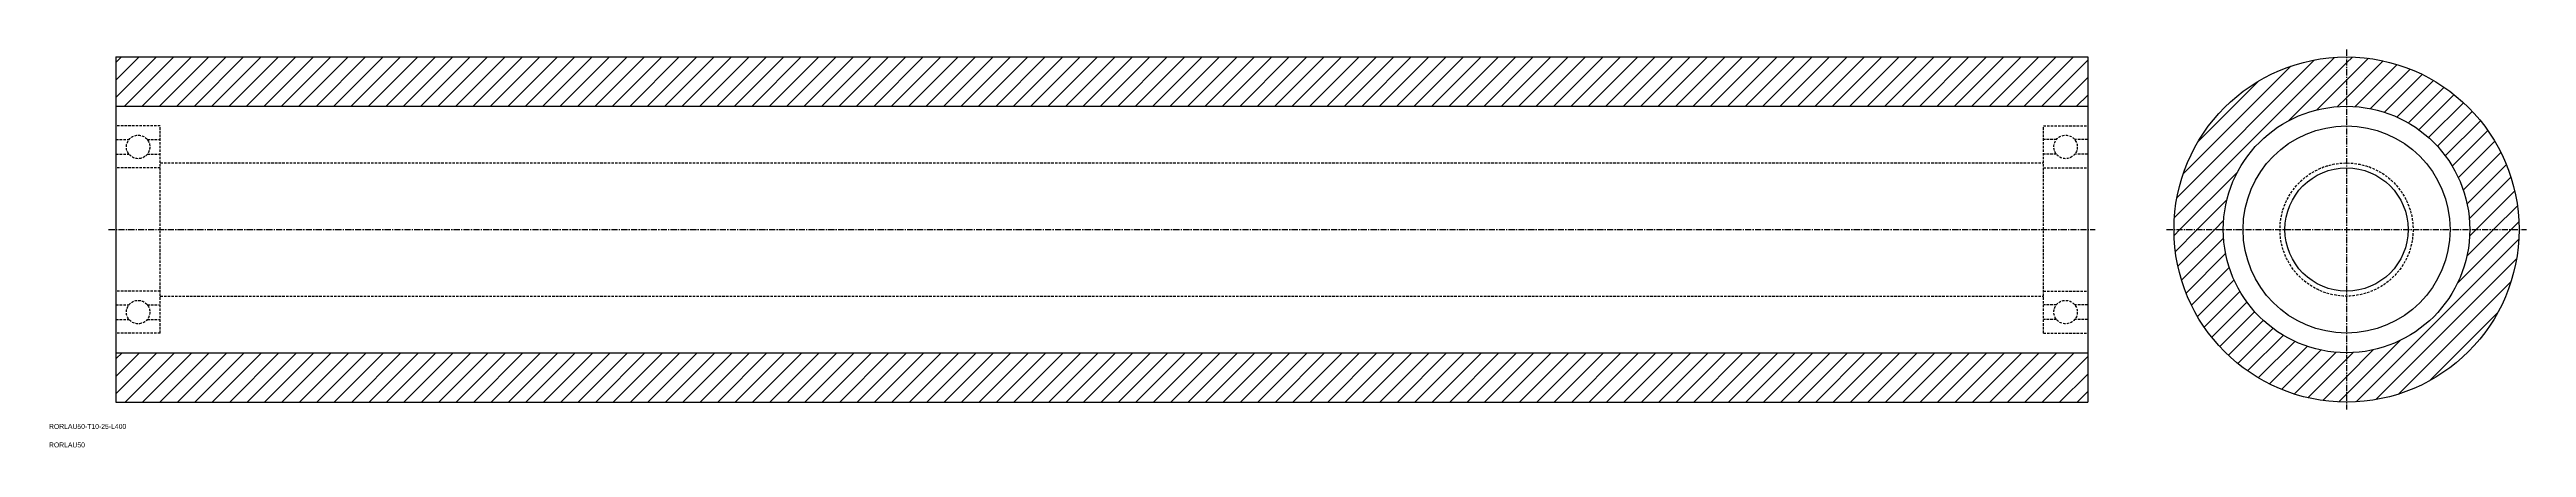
# Model space of a CAD drawing. Extents: x 32 to 534, y -26 to 55.
import ezdxf

# ---------------------------------------------------------------- set-up
doc = ezdxf.new("R2010")
doc.units = 0
doc.linetypes.add('CENTER', pattern=[2, 1.25, -0.25, 0.25, -0.25])
doc.linetypes.add('DASHED', pattern=[0.75, 0.5, -0.25])
doc.layers.get('0').update_dxf_attribs({"linetype": 'CONTINUOUS'})
doc.layers.add('CENTER', color=1, linetype='CENTER')

# ---------------------------------------------------------------- blocks, each defined once
blk = doc.blocks.new('*X2')
at = {"color": 0, "linetype": 'CONTINUOUS'}
for p, q in [((45.33, 45.33), (53.55, 53.55)), ((45.33, 48.87), (50.01, 53.55)), ((45.33, 52.4), (46.48, 53.55)), ((47.08, 43.55), (57.08, 53.55)), ((50.62, 43.55), (60.62, 53.55)), ((54.16, 43.55), (64.16, 53.55)), ((57.69, 43.55), (67.69, 53.55)), ((61.23, 43.55), (71.23, 53.55)), ((64.76, 43.55), (74.76, 53.55)), ((68.3, 43.55), (78.3, 53.55)), ((71.83, 43.55), (81.83, 53.55)), ((75.37, 43.55), (85.37, 53.55)), ((78.9, 43.55), (88.9, 53.55)), ((82.44, 43.55), (92.44, 53.55)), ((85.98, 43.55), (95.98, 53.55)), ((89.51, 43.55), (99.51, 53.55)), ((93.05, 43.55), (103.05, 53.55)), ((96.58, 43.55), (106.58, 53.55)), ((100.12, 43.55), (110.12, 53.55)), ((103.65, 43.55), (113.65, 53.55)), ((107.19, 43.55), (117.19, 53.55)), ((110.72, 43.55), (120.72, 53.55)), ((114.26, 43.55), (124.26, 53.55)), ((117.8, 43.55), (127.8, 53.55)), ((121.33, 43.55), (131.33, 53.55)), ((124.87, 43.55), (134.87, 53.55)), ((128.4, 43.55), (138.4, 53.55)), ((131.94, 43.55), (141.94, 53.55)), ((135.47, 43.55), (145.47, 53.55)), ((139.01, 43.55), (149.01, 53.55)), ((142.54, 43.55), (152.54, 53.55)), ((146.08, 43.55), (156.08, 53.55)), ((149.61, 43.55), (159.61, 53.55)), ((153.15, 43.55), (163.15, 53.55)), ((156.69, 43.55), (166.69, 53.55)), ((160.22, 43.55), (170.22, 53.55)), ((163.76, 43.55), (173.76, 53.55)), ((167.29, 43.55), (177.29, 53.55)), ((170.83, 43.55), (180.83, 53.55)), ((174.36, 43.55), (184.36, 53.55)), ((177.9, 43.55), (187.9, 53.55)), ((181.43, 43.55), (191.43, 53.55)), ((184.97, 43.55), (194.97, 53.55)), ((188.51, 43.55), (198.51, 53.55)), ((192.04, 43.55), (202.04, 53.55)), ((195.58, 43.55), (205.58, 53.55)), ((199.11, 43.55), (209.11, 53.55)), ((202.65, 43.55), (212.65, 53.55)), ((206.18, 43.55), (216.18, 53.55)), ((209.72, 43.55), (219.72, 53.55)), ((213.25, 43.55), (223.25, 53.55)), ((216.79, 43.55), (226.79, 53.55)), ((220.33, 43.55), (230.33, 53.55)), ((223.86, 43.55), (233.86, 53.55)), ((227.4, 43.55), (237.4, 53.55)), ((230.93, 43.55), (240.93, 53.55)), ((234.47, 43.55), (244.47, 53.55)), ((238, 43.55), (248, 53.55)), ((241.54, 43.55), (251.54, 53.55)), ((245.07, 43.55), (255.07, 53.55)), ((248.61, 43.55), (258.61, 53.55)), ((252.15, 43.55), (262.15, 53.55)), ((255.68, 43.55), (265.68, 53.55)), ((259.22, 43.55), (269.22, 53.55)), ((262.75, 43.55), (272.75, 53.55)), ((266.29, 43.55), (276.29, 53.55)), ((269.82, 43.55), (279.82, 53.55)), ((273.36, 43.55), (283.36, 53.55)), ((276.89, 43.55), (286.89, 53.55)), ((280.43, 43.55), (290.43, 53.55)), ((283.97, 43.55), (293.97, 53.55)), ((287.5, 43.55), (297.5, 53.55)), ((291.04, 43.55), (301.04, 53.55)), ((294.57, 43.55), (304.57, 53.55)), ((298.11, 43.55), (308.11, 53.55)), ((301.64, 43.55), (311.64, 53.55)), ((305.18, 43.55), (315.18, 53.55)), ((308.71, 43.55), (318.71, 53.55)), ((312.25, 43.55), (322.25, 53.55)), ((315.79, 43.55), (325.79, 53.55)), ((319.32, 43.55), (329.32, 53.55)), ((322.86, 43.55), (332.86, 53.55)), ((326.39, 43.55), (336.39, 53.55)), ((329.93, 43.55), (339.93, 53.55)), ((333.46, 43.55), (343.46, 53.55)), ((337, 43.55), (347, 53.55)), ((340.53, 43.55), (350.53, 53.55)), ((344.07, 43.55), (354.07, 53.55)), ((347.6, 43.55), (357.6, 53.55)), ((351.14, 43.55), (361.14, 53.55)), ((354.68, 43.55), (364.68, 53.55)), ((358.21, 43.55), (368.21, 53.55)), ((361.75, 43.55), (371.75, 53.55)), ((365.28, 43.55), (375.28, 53.55)), ((368.82, 43.55), (378.82, 53.55)), ((372.35, 43.55), (382.35, 53.55)), ((375.89, 43.55), (385.89, 53.55)), ((379.42, 43.55), (389.42, 53.55)), ((382.96, 43.55), (392.96, 53.55)), ((386.5, 43.55), (396.5, 53.55)), ((390.03, 43.55), (400.03, 53.55)), ((393.57, 43.55), (403.57, 53.55)), ((397.1, 43.55), (407.1, 53.55)), ((400.64, 43.55), (410.64, 53.55)), ((404.17, 43.55), (414.17, 53.55)), ((407.71, 43.55), (417.71, 53.55)), ((411.24, 43.55), (421.24, 53.55)), ((414.78, 43.55), (424.78, 53.55)), ((418.32, 43.55), (428.32, 53.55)), ((421.85, 43.55), (431.85, 53.55)), ((425.39, 43.55), (435.39, 53.55)), ((428.92, 43.55), (438.92, 53.55)), ((432.46, 43.55), (442.46, 53.55)), ((435.99, 43.55), (445.33, 52.89)), ((462.91, 20.97), (495.41, 53.46)), ((463.44, 25.03), (491.35, 52.94)), ((464.7, 29.83), (486.55, 51.68)), ((486.11, 40.63), (497.83, 52.35)), ((497.83, 52.35), (499.01, 53.53)), ((497.83, 48.82), (502.28, 53.27)), ((497.83, 45.28), (505.29, 52.74)), ((499.57, 43.49), (508.09, 52.01)), ((502.69, 43.07), (510.71, 51.09)), ((439.53, 43.55), (445.33, 49.35)), ((443.06, 43.55), (445.33, 45.82)), ((467.71, 36.38), (480, 48.67)), ((491.83, 42.82), (497.83, 48.82)), ((496.03, 43.48), (497.83, 45.28)), ((505.5, 42.34), (513.17, 50.01)), ((508.05, 41.36), (515.47, 48.78)), ((510.39, 40.16), (517.63, 47.41)), ((512.53, 38.77), (519.66, 45.9)), ((514.49, 37.19), (521.57, 44.27)), ((516.27, 35.43), (523.34, 42.51)), ((517.87, 33.5), (524.99, 40.62)), ((519.29, 31.38), (526.51, 38.61)), ((520.51, 29.07), (527.9, 36.46)), ((464.03, 18.55), (475.75, 30.27)), ((521.52, 26.54), (529.15, 34.17)), ((522.28, 23.77), (530.25, 31.74)), ((522.74, 20.69), (531.19, 29.14)), ((524.13, 18.55), (531.95, 26.37)), ((467.56, 18.55), (473.56, 24.55)), ((471.1, 18.55), (472.9, 20.35)), ((527.67, 18.55), (532.5, 23.38)), ((531.2, 18.55), (532.79, 20.14)), ((462.85, 17.37), (464.03, 18.55)), ((463.11, 14.1), (467.56, 18.55)), ((463.64, 11.09), (471.1, 18.55)), ((464.37, 8.29), (472.89, 16.81)), ((499.79, -16.4), (532.78, 16.59)), ((520.36, 7.7), (531.2, 18.55)), ((522.23, 13.12), (527.67, 18.55)), ((522.79, 17.21), (524.13, 18.55)), ((465.29, 5.67), (473.31, 13.69)), ((466.37, 3.21), (474.04, 10.88)), ((503.78, -15.94), (532.32, 12.6)), ((467.6, 0.91), (475.02, 8.33)), ((468.97, -1.25), (476.21, 5.99)), ((508.46, -14.8), (531.18, 7.92)), ((470.48, -3.29), (477.61, 3.85)), ((472.11, -5.19), (479.19, 1.89)), ((473.87, -6.96), (480.95, 0.11)), ((514.65, -12.15), (528.52, 1.73)), ((475.76, -8.61), (482.88, -1.49)), ((477.77, -10.13), (485, -2.91)), ((479.92, -11.52), (487.31, -4.13)), ((497.83, -14.82), (508.68, -3.98)), ((45.33, -14.77), (53.65, -6.45)), ((45.33, -11.24), (50.12, -6.45)), ((45.33, -7.7), (46.58, -6.45)), ((47.19, -16.45), (57.19, -6.45)), ((50.72, -16.45), (60.72, -6.45)), ((54.26, -16.45), (64.26, -6.45)), ((57.8, -16.45), (67.8, -6.45)), ((61.33, -16.45), (71.33, -6.45)), ((64.87, -16.45), (74.87, -6.45)), ((68.4, -16.45), (78.4, -6.45)), ((71.94, -16.45), (81.94, -6.45)), ((75.47, -16.45), (85.47, -6.45)), ((79.01, -16.45), (89.01, -6.45)), ((82.54, -16.45), (92.54, -6.45)), ((86.08, -16.45), (96.08, -6.45)), ((89.61, -16.45), (99.61, -6.45)), ((93.15, -16.45), (103.15, -6.45)), ((96.69, -16.45), (106.69, -6.45)), ((100.22, -16.45), (110.22, -6.45)), ((103.76, -16.45), (113.76, -6.45)), ((107.29, -16.45), (117.29, -6.45)), ((110.83, -16.45), (120.83, -6.45)), ((114.36, -16.45), (124.36, -6.45)), ((117.9, -16.45), (127.9, -6.45)), ((121.43, -16.45), (131.43, -6.45)), ((124.97, -16.45), (134.97, -6.45)), ((128.51, -16.45), (138.51, -6.45)), ((132.04, -16.45), (142.04, -6.45)), ((135.58, -16.45), (145.58, -6.45)), ((139.11, -16.45), (149.11, -6.45)), ((142.65, -16.45), (152.65, -6.45)), ((146.18, -16.45), (156.18, -6.45)), ((149.72, -16.45), (159.72, -6.45)), ((153.25, -16.45), (163.25, -6.45)), ((156.79, -16.45), (166.79, -6.45)), ((160.33, -16.45), (170.33, -6.45)), ((163.86, -16.45), (173.86, -6.45)), ((167.4, -16.45), (177.4, -6.45)), ((170.93, -16.45), (180.93, -6.45)), ((174.47, -16.45), (184.47, -6.45)), ((178, -16.45), (188, -6.45)), ((181.54, -16.45), (191.54, -6.45)), ((185.07, -16.45), (195.07, -6.45)), ((188.61, -16.45), (198.61, -6.45)), ((192.15, -16.45), (202.15, -6.45)), ((195.68, -16.45), (205.68, -6.45)), ((199.22, -16.45), (209.22, -6.45)), ((202.75, -16.45), (212.75, -6.45)), ((206.29, -16.45), (216.29, -6.45)), ((209.82, -16.45), (219.82, -6.45)), ((213.36, -16.45), (223.36, -6.45)), ((216.89, -16.45), (226.89, -6.45)), ((220.43, -16.45), (230.43, -6.45)), ((223.97, -16.45), (233.97, -6.45)), ((227.5, -16.45), (237.5, -6.45)), ((231.04, -16.45), (241.04, -6.45)), ((234.57, -16.45), (244.57, -6.45)), ((238.11, -16.45), (248.11, -6.45)), ((241.64, -16.45), (251.64, -6.45)), ((245.18, -16.45), (255.18, -6.45)), ((248.71, -16.45), (258.71, -6.45)), ((252.25, -16.45), (262.25, -6.45)), ((255.79, -16.45), (265.79, -6.45)), ((259.32, -16.45), (269.32, -6.45)), ((262.86, -16.45), (272.86, -6.45)), ((266.39, -16.45), (276.39, -6.45)), ((269.93, -16.45), (279.93, -6.45)), ((273.46, -16.45), (283.46, -6.45)), ((277, -16.45), (287, -6.45)), ((280.53, -16.45), (290.53, -6.45)), ((284.07, -16.45), (294.07, -6.45)), ((287.6, -16.45), (297.6, -6.45)), ((291.14, -16.45), (301.14, -6.45)), ((294.68, -16.45), (304.68, -6.45)), ((298.21, -16.45), (308.21, -6.45)), ((301.75, -16.45), (311.75, -6.45)), ((305.28, -16.45), (315.28, -6.45)), ((308.82, -16.45), (318.82, -6.45)), ((312.35, -16.45), (322.35, -6.45)), ((315.89, -16.45), (325.89, -6.45)), ((319.42, -16.45), (329.42, -6.45)), ((322.96, -16.45), (332.96, -6.45)), ((326.5, -16.45), (336.5, -6.45)), ((330.03, -16.45), (340.03, -6.45)), ((333.57, -16.45), (343.57, -6.45)), ((337.1, -16.45), (347.1, -6.45)), ((340.64, -16.45), (350.64, -6.45)), ((344.17, -16.45), (354.17, -6.45)), ((347.71, -16.45), (357.71, -6.45)), ((351.24, -16.45), (361.24, -6.45)), ((354.78, -16.45), (364.78, -6.45)), ((358.32, -16.45), (368.32, -6.45)), ((361.85, -16.45), (371.85, -6.45)), ((365.39, -16.45), (375.39, -6.45)), ((368.92, -16.45), (378.92, -6.45)), ((372.46, -16.45), (382.46, -6.45)), ((375.99, -16.45), (385.99, -6.45)), ((379.53, -16.45), (389.53, -6.45)), ((383.06, -16.45), (393.06, -6.45)), ((386.6, -16.45), (396.6, -6.45)), ((390.14, -16.45), (400.14, -6.45)), ((393.67, -16.45), (403.67, -6.45)), ((397.21, -16.45), (407.21, -6.45)), ((400.74, -16.45), (410.74, -6.45)), ((404.28, -16.45), (414.28, -6.45)), ((407.81, -16.45), (417.81, -6.45)), ((411.35, -16.45), (421.35, -6.45)), ((414.88, -16.45), (424.88, -6.45)), ((418.42, -16.45), (428.42, -6.45)), ((421.96, -16.45), (431.96, -6.45)), ((425.49, -16.45), (435.49, -6.45)), ((429.03, -16.45), (439.03, -6.45)), ((432.56, -16.45), (442.56, -6.45)), ((436.1, -16.45), (445.33, -7.22)), ((482.21, -12.77), (489.84, -5.14)), ((484.64, -13.87), (492.61, -5.9)), ((487.24, -14.81), (495.69, -6.36)), ((490.01, -15.57), (497.83, -7.75)), ((497.83, -11.29), (503.26, -5.85)), ((497.83, -7.75), (499.17, -6.42)), ((439.63, -16.45), (445.33, -10.75)), ((443.17, -16.45), (445.33, -14.29)), ((493, -16.12), (497.83, -11.29)), ((496.24, -16.41), (497.83, -14.82))]:
    blk.add_line(p, q, dxfattribs=at)

msp = doc.modelspace()

# ---------------------------------------------------------------- linework, layer by layer
at = {"color": 7, "linetype": 'CONTINUOUS'}
for p, q in [((45.33, 53.55), (45.33, -16.45)), ((45.33, 53.55), (445.33, 53.55)), ((445.33, 53.55), (445.33, -16.45)), ((45.33, 43.55), (445.33, 43.55)), ((45.33, -6.45), (445.33, -6.45)), ((45.33, -16.45), (445.33, -16.45))]:
    msp.add_line(p, q, dxfattribs=at)
at = {"color": 3, "linetype": 'DASHED'}
for p, q in [((54.33, 39.55), (45.33, 39.55)), ((45.33, 36.8), (47.98, 36.8)), ((51.68, 36.8), (54.33, 36.8)), ((54.33, -2.45), (54.33, 39.55)), ((436.33, 39.55), (445.33, 39.55)), ((436.33, -2.45), (436.33, 39.55)), ((438.98, 36.8), (436.33, 36.8)), ((445.33, 36.8), (442.68, 36.8)), ((45.33, 33.8), (47.98, 33.8)), ((54.33, 31.05), (45.33, 31.05)), ((51.68, 33.8), (54.33, 33.8)), ((54.33, 32.05), (436.33, 32.05)), ((438.98, 33.8), (436.33, 33.8)), ((436.33, 31.05), (445.33, 31.05)), ((445.33, 33.8), (442.68, 33.8)), ((54.33, 6.05), (45.33, 6.05)), ((54.33, 5.05), (436.33, 5.05)), ((436.33, 6.05), (445.33, 6.05)), ((45.33, 3.3), (47.98, 3.3)), ((45.33, 0.3), (47.98, 0.3)), ((51.68, 3.3), (54.33, 3.3)), ((51.68, 0.3), (54.33, 0.3)), ((438.98, 3.3), (436.33, 3.3)), ((438.98, 0.3), (436.33, 0.3)), ((445.33, 3.3), (442.68, 3.3)), ((445.33, 0.3), (442.68, 0.3)), ((54.33, -2.45), (45.33, -2.45)), ((436.33, -2.45), (445.33, -2.45))]:
    msp.add_line(p, q, dxfattribs=at)
at = {"color": 7, "linetype": 'CONTINUOUS'}
for radius in [35, 25, 21, 12.5]:
    msp.add_circle((497.83, 18.55), radius, dxfattribs=at)
at = {"color": 3, "linetype": 'DASHED'}
for centre, radius in [((49.83, 35.3), 2.38), ((440.83, 35.3), 2.38), ((497.83, 18.55), 13.5), ((49.83, 1.8), 2.38), ((440.83, 1.8), 2.38)]:
    msp.add_circle(centre, radius, dxfattribs=at)
at = {"layer": 'CENTER', "color": 1, "linetype": 'CENTER'}
for p, q in [((497.83, 55.05), (497.83, -17.95)), ((43.83, 18.55), (446.83, 18.55)), ((461.33, 18.55), (534.33, 18.55))]:
    msp.add_line(p, q, dxfattribs=at)

# ---------------------------------------------------------------- block references
at = {"color": 3, "linetype": 'CONTINUOUS'}
msp.add_blockref('*X2', (0, 0), dxfattribs=at)

# ---------------------------------------------------------------- texts
at = {"color": 7, "linetype": 'CONTINUOUS'}
for s, p in [('RORLAU50-T10-25-L400', (31.75, -21.88)), ('RORLAU50', (31.75, -25.63))]:
    msp.add_text(s, height=1, dxfattribs=at).set_placement(p)

doc.saveas('drawing.dxf')
